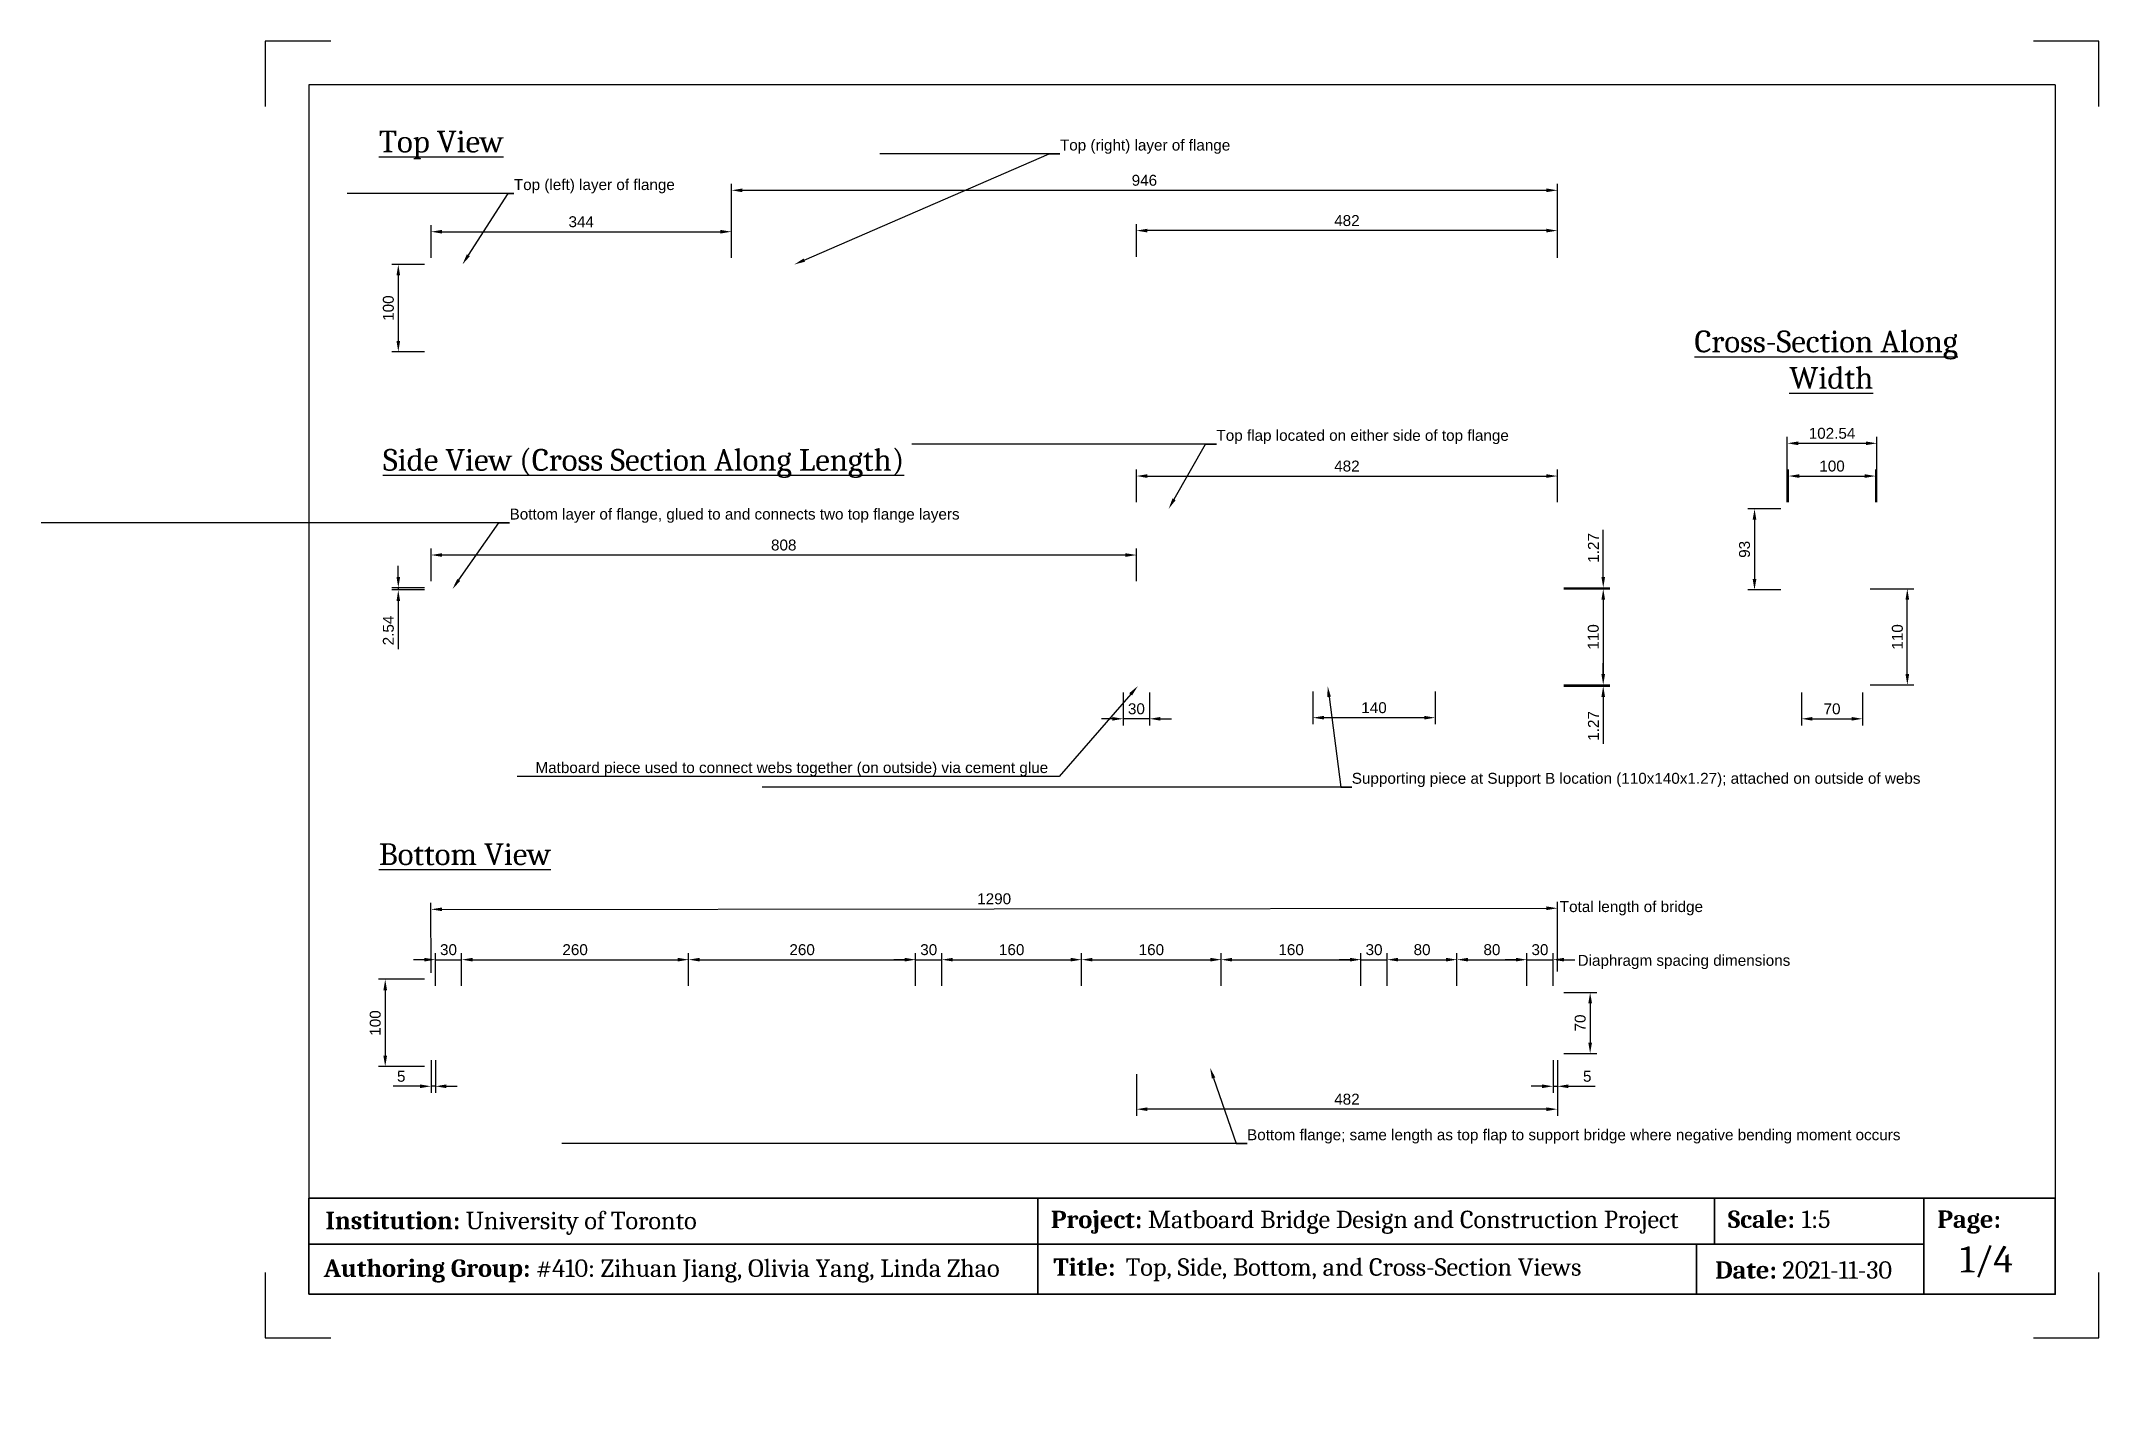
# Paper-space layout 'Sheet1' of a CAD drawing. Header units: millimetres. Extents: x -51 to 420, y -14 to 297.
import ezdxf
from ezdxf import colors
from ezdxf.entities.mleader import LeaderData, LeaderLine
from ezdxf.math import Vec2, Vec3

# ---------------------------------------------------------------- set-up
doc = ezdxf.new("R2010")
doc.units = ezdxf.units.MM
doc.header["$LTSCALE"] = 0.75
for name, color, linetype, lineweight in [('Annotations', 7, 'Continuous', 25), ('Border', 7, 'Continuous', 25), ('Dimensions', 7, 'Continuous', 25), ('TitleBlock', 7, 'Continuous', 35)]:
    doc.layers.add(name, color=color, linetype=linetype, lineweight=lineweight)
doc.styles.add('FusionTitle', font='arial.ttf')
doc.styles.get("Standard").update_dxf_attribs({"font": 'arial.ttf'})
doc.dimstyles.new('ISO-25', dxfattribs={"dimtxt": 2.5, "dimasz": 2.5, "dimexe": 1.5, "dimexo": 1.5, "dimgap": 1, "dimtad": 1, "dimzin": 12, "dimdsep": 46, "dimtxsty": 'Standard', "dimcen": 0, "dimclrd": 256, "dimclre": 256, "dimclrt": 256, "dimazin": 3, "dimtp": 0.1, "dimtm": 0.1, "dimtfac": 0.72, "dimtmove": 0, "dimatfit": 3, "dimfxl": 1, "dimtzin": 12, "dimarcsym": 0})

psp = doc.layouts.new('Sheet1')

# ---------------------------------------------------------------- texts
at = {"layer": 'Annotations', "attachment_point": 1}
for s, width, heights, insert, char_height in [('{\\fCambria|b0|i0|c0|p18;\\LTop View}', 59.133989, [0], (26.0124, 276.5071), 5), ('\\pi7.2498;{\\fCambria|b0|i0|c0|p18;\\LCross-Section Along \\P\\pi28.97862;Width}', 77.222262, [0], (320.1177, 230.725), 5), ('{\\fCambria|b0|i0|c0|p18;\\LSide View (Cross Section Along Length)}', 146.308123, [0], (26.9624, 203.5994), 5), ('{\\fCambria|b0|i0|c0|p18;\\LBottom View}', 59.133989, [0], (26.0124, 113.2925), 5), ('Total length of bridge', 57.570748, [3.235], (296.5277, 100.0368), 2.5), ('Diaphragm spacing dimensions', 57.570748, [3.235], (300.6071, 87.7248), 2.5), ('\\pt140;{\\fCambria|b0|i0|c0|p18;1:5}', 115.591341, [0], (351.93, 29.1779), 4), ('\\pt140;{\\fCambria|b0|i0|c0|p18;1:5}', 115.591341, [0], (351.93, 29.1779), 4), ('\\pt210;{\\fCambria|b0|i0|c0|p18;1/4}', 115.591341, [0], (388.1912, 20.9865), 6), ('\\pt140;{\\fCambria|b0|i0|c0|p18;Top, Side, Bottom, and Cross-Section Views}', 115.591341, [0], (197.0946, 18.2387), 4)]:
    psp.add_mtext_dynamic_manual_height_columns(s, width=width, gutter_width=12.5, heights=heights, dxfattribs=dict(at, insert=insert, char_height=char_height))

# ---------------------------------------------------------------- blocks, each defined once
blk = doc.blocks.new('ISO_A3_SHEET')
at = {"layer": 'Border'}
for p, q in [((410, 287), (9.983164, 287)), ((9.983164, 287), (9.983164, 10.075658)), ((410, 287), (410, 10)), ((9.983164, 10.075658), (410, 10))]:
    blk.add_line(p, q, dxfattribs=at)
at = {"layer": 'Defpoints'}
for p, q in [((15, 297), (0, 297)), ((0, 297), (0, 282)), ((420, 297), (405, 297)), ((420, 282), (420, 297)), ((0, 15), (0, 0)), ((420, 0), (420, 15)), ((0, 0), (15, 0)), ((405, 0), (420, 0))]:
    blk.add_line(p, q, dxfattribs=at)
blk = doc.blocks.new('*D25')
at = {"layer": 'Defpoints', "color": 0, "transparency": 16777216}
for p in [(295.97, 98.41), (37.98, 82.13), (295.98, 82.39)]:
    blk.add_point(p, dxfattribs=at)
at = {"layer": 'Dimensions', "lineweight": -2, "transparency": 16777216}
for p, q in [((37.98, 83.63), (37.97, 99.66)), ((295.98, 83.89), (295.97, 99.91)), ((40.47, 98.16), (293.47, 98.41))]:
    blk.add_line(p, q, dxfattribs=at)
at = {"layer": 'Dimensions', "transparency": 16777216}
for points in [[(40.47, 98.58), (40.47, 97.74), (37.97, 98.16)], [(293.47, 98.83), (293.47, 97.99), (295.97, 98.41)]]:
    blk.add_solid(points, dxfattribs=at)
at = {"layer": 'Dimensions', "transparency": 16777216, "insert": (166.97, 100.56), "char_height": 2.5, "attachment_point": 5, "rotation": 0.0564}
blk.add_mtext('1290', dxfattribs=at)
blk = doc.blocks.new('*D28')
at = {"layer": 'Defpoints', "color": 0, "transparency": 16777216}
for p in [(295.98, 171.55), (295.98, 149.55), (306.48, 149.55)]:
    blk.add_point(p, dxfattribs=at)
at = {"layer": 'Dimensions', "lineweight": -2, "transparency": 16777216}
for p, q in [((297.48, 171.55), (307.98, 171.55)), ((306.48, 169.05), (306.48, 152.05)), ((297.48, 149.55), (307.98, 149.55))]:
    blk.add_line(p, q, dxfattribs=at)
at = {"layer": 'Dimensions', "transparency": 16777216}
for points in [[(306.07, 169.05), (306.9, 169.05), (306.48, 171.55)], [(306.07, 152.05), (306.9, 152.05), (306.48, 149.55)]]:
    blk.add_solid(points, dxfattribs=at)
at = {"layer": 'Dimensions', "transparency": 16777216, "insert": (304.21, 160.55), "char_height": 2.5, "attachment_point": 5, "rotation": 90}
blk.add_mtext('110', dxfattribs=at)
blk = doc.blocks.new('*D29')
at = {"layer": 'Defpoints', "color": 0, "transparency": 16777216}
for p in [(366.14, 171.55), (376.13, 171.55), (366.14, 149.55)]:
    blk.add_point(p, dxfattribs=at)
at = {"layer": 'Dimensions', "lineweight": -2, "transparency": 16777216}
for p, q in [((367.64, 171.55), (377.63, 171.55)), ((376.13, 152.05), (376.13, 169.05)), ((367.64, 149.55), (377.63, 149.55))]:
    blk.add_line(p, q, dxfattribs=at)
at = {"layer": 'Dimensions', "transparency": 16777216}
for points in [[(375.71, 169.05), (376.55, 169.05), (376.13, 171.55)], [(375.71, 152.05), (376.55, 152.05), (376.13, 149.55)]]:
    blk.add_solid(points, dxfattribs=at)
at = {"layer": 'Dimensions', "transparency": 16777216, "insert": (373.86, 160.55), "char_height": 2.5, "attachment_point": 5, "rotation": 90}
blk.add_mtext('110', dxfattribs=at)
blk = doc.blocks.new('ISO_TITLEBLOCK 1')
at = {"layer": 'TitleBlock', "lineweight": 35}
for p, q in [((-233.003232, 22), (-233.003232, 0)), ((-78.057802, 21.984152), (-78.057802, 11.446715)), ((-30.095447, 22), (-30.095447, 0.023092)), ((-400.016836, 11.462563), (-30.095447, 11.462563)), ((-82.146331, 0), (-82.146331, 11.353068))]:
    blk.add_line(p, q, dxfattribs=at)
for points in [[(-400.016836, 0), (0, 0), (0, 22), (-400.016836, 22)], [(0, 0), (-390, 0), (-390, 0), (0, 0)], [(-390, 0), (-390, 0), (-390, 0), (-390, 0)]]:
    blk.add_lwpolyline(points, close=True, dxfattribs=at)
at = {"layer": 'TitleBlock', "lineweight": 35, "char_height": 4, "attachment_point": 1, "style": 'FusionTitle'}
for s, width, heights, insert in [('{\\fCambria|b1|i0|c0|p18;Institution:\\fCambria|b0|i0|c0|p18; University of Toronto}', 112.74861917, [6.264596], (-396.186585, 18.886361)), ('{\\fCambria|b1|i0|c0|p18;Project: \\fCambria|b0|i0|c0|p18;Matboard Bridge Design and Construction Project}', 171.33273116, [4.831455], (-230.026927, 19.141751)), ('\\pt4;{\\fCambria|b1|i0|c0|p18;Scale:}', 184.68978292, [6.264596], (-74.972867, 19.192645)), ('{\\fCambria|b1|i0|c0|p18;Page:}', 184.68978292, [6.264596], (-26.972867, 19.192645)), ('{\\fCambria|b1|i0|c0|p18;Authoring Group:\\fCambria|b0|i0|c0|p18; #410: Zihuan Jiang, Olivia Yang, Linda Zhao }', 184.68978292, [6.264596], (-396.578733, 7.989754)), ('{\\fCambria|b1|i0|c0|p18;Title:\\fCambria|b0|i0|c0|p18; }', 184.68978292, [6.264596], (-229.477461, 8.235423)), ('{\\fCambria|b1|i0|c0|p18;Date:\\fCambria|b0|i0|c0|p18; 2021-11-30}', 184.68978292, [6.264596], (-77.867463, 7.571475))]:
    blk.add_mtext_dynamic_manual_height_columns(s, width=width, gutter_width=17.5, heights=heights, dxfattribs=dict(at, insert=insert))
blk = doc.blocks.new('*D33')
at = {"layer": 'Defpoints', "color": 0, "transparency": 16777216}
for p in [(37.98, 82.13), (27.48, 62.13), (37.98, 62.13)]:
    blk.add_point(p, dxfattribs=at)
at = {"layer": 'Dimensions', "lineweight": -2, "transparency": 16777216}
for p, q in [((36.48, 82.13), (25.98, 82.13)), ((27.48, 79.63), (27.48, 64.63)), ((36.48, 62.13), (25.98, 62.13))]:
    blk.add_line(p, q, dxfattribs=at)
at = {"layer": 'Dimensions', "transparency": 16777216}
for points in [[(27.07, 79.63), (27.9, 79.63), (27.48, 82.13)], [(27.07, 64.63), (27.9, 64.63), (27.48, 62.13)]]:
    blk.add_solid(points, dxfattribs=at)
at = {"layer": 'Dimensions', "transparency": 16777216, "insert": (25.21, 72.13), "char_height": 2.5, "attachment_point": 5, "rotation": 90}
blk.add_mtext('100', dxfattribs=at)
blk = doc.blocks.new('*D46')
at = {"layer": 'Defpoints', "color": 0, "transparency": 16777216}
for p in [(250.98, 86.63), (218.98, 79.13), (250.98, 79.13)]:
    blk.add_point(p, dxfattribs=at)
at = {"layer": 'Dimensions', "lineweight": -2, "transparency": 16777216}
for p, q in [((218.98, 80.63), (218.98, 88.13)), ((221.48, 86.63), (248.48, 86.63)), ((250.98, 80.63), (250.98, 88.13))]:
    blk.add_line(p, q, dxfattribs=at)
at = {"layer": 'Dimensions', "transparency": 16777216}
for points in [[(221.48, 87.05), (221.48, 86.21), (218.98, 86.63)], [(248.48, 87.05), (248.48, 86.21), (250.98, 86.63)]]:
    blk.add_solid(points, dxfattribs=at)
at = {"layer": 'Dimensions', "transparency": 16777216, "insert": (234.98, 88.91), "char_height": 2.5, "attachment_point": 5}
blk.add_mtext('160', dxfattribs=at)
blk = doc.blocks.new('*D47')
at = {"layer": 'Defpoints', "color": 0, "transparency": 16777216}
for p in [(256.98, 86.63), (250.98, 79.13), (256.98, 79.13)]:
    blk.add_point(p, dxfattribs=at)
at = {"layer": 'Dimensions', "lineweight": -2, "transparency": 16777216}
for p, q in [((248.48, 86.63), (245.98, 86.63)), ((250.98, 80.63), (250.98, 88.13)), ((250.98, 86.63), (256.98, 86.63)), ((256.98, 80.63), (256.98, 88.13)), ((259.48, 86.63), (261.98, 86.63))]:
    blk.add_line(p, q, dxfattribs=at)
at = {"layer": 'Dimensions', "transparency": 16777216}
for points in [[(248.48, 87.05), (248.48, 86.22), (250.98, 86.63)], [(259.48, 87.05), (259.48, 86.22), (256.98, 86.63)]]:
    blk.add_solid(points, dxfattribs=at)
at = {"layer": 'Dimensions', "transparency": 16777216, "insert": (253.98, 88.91), "char_height": 2.5, "attachment_point": 5}
blk.add_mtext('30', dxfattribs=at)
blk = doc.blocks.new('*D49')
at = {"layer": 'Defpoints', "color": 0, "transparency": 16777216}
for p in [(272.98, 86.63), (256.98, 79.13), (272.98, 79.13)]:
    blk.add_point(p, dxfattribs=at)
at = {"layer": 'Dimensions', "lineweight": -2, "transparency": 16777216}
for p, q in [((256.98, 80.63), (256.98, 88.13)), ((259.48, 86.63), (270.48, 86.63)), ((272.98, 80.63), (272.98, 88.13))]:
    blk.add_line(p, q, dxfattribs=at)
at = {"layer": 'Dimensions', "transparency": 16777216}
for points in [[(259.48, 87.05), (259.48, 86.22), (256.98, 86.63)], [(270.48, 87.05), (270.48, 86.22), (272.98, 86.63)]]:
    blk.add_solid(points, dxfattribs=at)
at = {"layer": 'Dimensions', "transparency": 16777216, "insert": (264.98, 88.91), "char_height": 2.5, "attachment_point": 5}
blk.add_mtext('80', dxfattribs=at)
blk = doc.blocks.new('*D50')
at = {"layer": 'Defpoints', "color": 0, "transparency": 16777216}
for p in [(288.98, 86.63), (272.98, 79.13), (288.98, 79.13)]:
    blk.add_point(p, dxfattribs=at)
at = {"layer": 'Dimensions', "lineweight": -2, "transparency": 16777216}
for p, q in [((272.98, 80.63), (272.98, 88.13)), ((275.48, 86.63), (286.48, 86.63)), ((288.98, 80.63), (288.98, 88.13))]:
    blk.add_line(p, q, dxfattribs=at)
at = {"layer": 'Dimensions', "transparency": 16777216}
for points in [[(275.48, 87.05), (275.48, 86.22), (272.98, 86.63)], [(286.48, 87.05), (286.48, 86.22), (288.98, 86.63)]]:
    blk.add_solid(points, dxfattribs=at)
at = {"layer": 'Dimensions', "transparency": 16777216, "insert": (280.98, 88.91), "char_height": 2.5, "attachment_point": 5}
blk.add_mtext('80', dxfattribs=at)
blk = doc.blocks.new('*D51')
at = {"layer": 'Defpoints', "color": 0, "transparency": 16777216}
for p in [(294.98, 86.63), (288.98, 79.13), (294.98, 79.13)]:
    blk.add_point(p, dxfattribs=at)
at = {"layer": 'Dimensions', "lineweight": -2, "transparency": 16777216}
for p, q in [((286.48, 86.63), (283.98, 86.63)), ((288.98, 80.63), (288.98, 88.13)), ((288.98, 86.63), (294.98, 86.63)), ((294.98, 80.63), (294.98, 88.13)), ((297.48, 86.63), (299.98, 86.63))]:
    blk.add_line(p, q, dxfattribs=at)
at = {"layer": 'Dimensions', "transparency": 16777216}
for points in [[(286.48, 87.05), (286.48, 86.22), (288.98, 86.63)], [(297.48, 87.05), (297.48, 86.22), (294.98, 86.63)]]:
    blk.add_solid(points, dxfattribs=at)
at = {"layer": 'Dimensions', "transparency": 16777216, "insert": (291.98, 88.91), "char_height": 2.5, "attachment_point": 5}
blk.add_mtext('30', dxfattribs=at)
blk = doc.blocks.new('*D54')
at = {"layer": 'Defpoints', "color": 0, "transparency": 16777216}
for p in [(294.98, 65.13), (295.98, 65.13), (295.98, 57.63)]:
    blk.add_point(p, dxfattribs=at)
at = {"layer": 'Dimensions', "lineweight": -2, "transparency": 16777216}
for p, q in [((294.98, 63.63), (294.98, 56.13)), ((295.98, 63.63), (295.98, 56.13)), ((292.48, 57.63), (289.98, 57.63)), ((294.98, 57.63), (295.98, 57.63)), ((298.48, 57.63), (304.64, 57.63))]:
    blk.add_line(p, q, dxfattribs=at)
at = {"layer": 'Dimensions', "transparency": 16777216}
for points in [[(292.48, 58.05), (292.48, 57.22), (294.98, 57.63)], [(298.48, 58.05), (298.48, 57.22), (295.98, 57.63)]]:
    blk.add_solid(points, dxfattribs=at)
at = {"layer": 'Dimensions', "transparency": 16777216, "insert": (302.81, 59.91), "char_height": 2.5, "attachment_point": 5}
blk.add_mtext('5', dxfattribs=at)
blk = doc.blocks.new('*D57')
at = {"layer": 'Defpoints', "color": 0, "transparency": 16777216}
for p in [(37.98, 65.13), (38.98, 65.13), (37.98, 57.63)]:
    blk.add_point(p, dxfattribs=at)
at = {"layer": 'Dimensions', "lineweight": -2, "transparency": 16777216}
for p, q in [((37.98, 63.63), (37.98, 56.13)), ((38.98, 63.63), (38.98, 56.13)), ((35.48, 57.63), (29.33, 57.63)), ((38.98, 57.63), (37.98, 57.63)), ((41.48, 57.63), (43.98, 57.63))]:
    blk.add_line(p, q, dxfattribs=at)
at = {"layer": 'Dimensions', "transparency": 16777216}
for points in [[(35.48, 58.05), (35.48, 57.22), (37.98, 57.63)], [(41.48, 58.05), (41.48, 57.22), (38.98, 57.63)]]:
    blk.add_solid(points, dxfattribs=at)
at = {"layer": 'Dimensions', "transparency": 16777216, "insert": (31.15, 59.91), "char_height": 2.5, "attachment_point": 5}
blk.add_mtext('5', dxfattribs=at)
blk = doc.blocks.new('*D58')
at = {"layer": 'Defpoints', "color": 0, "transparency": 16777216}
for p in [(44.98, 86.63), (38.98, 79.13), (44.98, 79.13)]:
    blk.add_point(p, dxfattribs=at)
at = {"layer": 'Dimensions', "lineweight": -2, "transparency": 16777216}
for p, q in [((36.48, 86.63), (33.98, 86.63)), ((38.98, 80.63), (38.98, 88.13)), ((38.98, 86.63), (44.98, 86.63)), ((44.98, 80.63), (44.98, 88.13)), ((47.48, 86.63), (49.98, 86.63))]:
    blk.add_line(p, q, dxfattribs=at)
at = {"layer": 'Dimensions', "transparency": 16777216}
for points in [[(36.48, 87.05), (36.48, 86.22), (38.98, 86.63)], [(47.48, 87.05), (47.48, 86.22), (44.98, 86.63)]]:
    blk.add_solid(points, dxfattribs=at)
at = {"layer": 'Dimensions', "transparency": 16777216, "insert": (41.98, 88.91), "char_height": 2.5, "attachment_point": 5}
blk.add_mtext('30', dxfattribs=at)
blk = doc.blocks.new('*D59')
at = {"layer": 'Defpoints', "color": 0, "transparency": 16777216}
for p in [(96.98, 86.63), (44.98, 79.13), (96.98, 79.13)]:
    blk.add_point(p, dxfattribs=at)
at = {"layer": 'Dimensions', "lineweight": -2, "transparency": 16777216}
for p, q in [((44.98, 80.63), (44.98, 88.13)), ((47.48, 86.63), (94.48, 86.63)), ((96.98, 80.63), (96.98, 88.13))]:
    blk.add_line(p, q, dxfattribs=at)
at = {"layer": 'Dimensions', "transparency": 16777216}
for points in [[(47.48, 87.05), (47.48, 86.22), (44.98, 86.63)], [(94.48, 87.05), (94.48, 86.22), (96.98, 86.63)]]:
    blk.add_solid(points, dxfattribs=at)
at = {"layer": 'Dimensions', "transparency": 16777216, "insert": (70.98, 88.91), "char_height": 2.5, "attachment_point": 5}
blk.add_mtext('260', dxfattribs=at)
blk = doc.blocks.new('*D60')
at = {"layer": 'Defpoints', "color": 0, "transparency": 16777216}
for p in [(148.98, 86.63), (96.98, 79.13), (148.98, 79.13)]:
    blk.add_point(p, dxfattribs=at)
at = {"layer": 'Dimensions', "lineweight": -2, "transparency": 16777216}
for p, q in [((96.98, 80.63), (96.98, 88.13)), ((99.48, 86.63), (146.48, 86.63)), ((148.98, 80.63), (148.98, 88.13))]:
    blk.add_line(p, q, dxfattribs=at)
at = {"layer": 'Dimensions', "transparency": 16777216}
for points in [[(99.48, 87.05), (99.48, 86.22), (96.98, 86.63)], [(146.48, 87.05), (146.48, 86.22), (148.98, 86.63)]]:
    blk.add_solid(points, dxfattribs=at)
at = {"layer": 'Dimensions', "transparency": 16777216, "insert": (122.98, 88.91), "char_height": 2.5, "attachment_point": 5}
blk.add_mtext('260', dxfattribs=at)
blk = doc.blocks.new('*D61')
at = {"layer": 'Defpoints', "color": 0, "transparency": 16777216}
for p in [(154.98, 86.63), (148.98, 79.13), (154.98, 79.13)]:
    blk.add_point(p, dxfattribs=at)
at = {"layer": 'Dimensions', "lineweight": -2, "transparency": 16777216}
for p, q in [((146.48, 86.63), (143.98, 86.63)), ((148.98, 80.63), (148.98, 88.13)), ((148.98, 86.63), (154.98, 86.63)), ((154.98, 80.63), (154.98, 88.13)), ((157.48, 86.63), (159.98, 86.63))]:
    blk.add_line(p, q, dxfattribs=at)
at = {"layer": 'Dimensions', "transparency": 16777216}
for points in [[(146.48, 87.05), (146.48, 86.22), (148.98, 86.63)], [(157.48, 87.05), (157.48, 86.22), (154.98, 86.63)]]:
    blk.add_solid(points, dxfattribs=at)
at = {"layer": 'Dimensions', "transparency": 16777216, "insert": (151.98, 88.91), "char_height": 2.5, "attachment_point": 5}
blk.add_mtext('30', dxfattribs=at)
blk = doc.blocks.new('*D62')
at = {"layer": 'Defpoints', "color": 0, "transparency": 16777216}
for p in [(186.98, 86.63), (154.98, 79.13), (186.98, 79.13)]:
    blk.add_point(p, dxfattribs=at)
at = {"layer": 'Dimensions', "lineweight": -2, "transparency": 16777216}
for p, q in [((154.98, 80.63), (154.98, 88.13)), ((157.48, 86.63), (184.48, 86.63)), ((186.98, 80.63), (186.98, 88.13))]:
    blk.add_line(p, q, dxfattribs=at)
at = {"layer": 'Dimensions', "transparency": 16777216}
for points in [[(157.48, 87.05), (157.48, 86.22), (154.98, 86.63)], [(184.48, 87.05), (184.48, 86.22), (186.98, 86.63)]]:
    blk.add_solid(points, dxfattribs=at)
at = {"layer": 'Dimensions', "transparency": 16777216, "insert": (170.98, 88.91), "char_height": 2.5, "attachment_point": 5}
blk.add_mtext('160', dxfattribs=at)
blk = doc.blocks.new('*D63')
at = {"layer": 'Defpoints', "color": 0, "transparency": 16777216}
for p in [(218.98, 86.63), (186.98, 79.13), (218.98, 79.13)]:
    blk.add_point(p, dxfattribs=at)
at = {"layer": 'Dimensions', "lineweight": -2, "transparency": 16777216}
for p, q in [((186.98, 80.63), (186.98, 88.13)), ((189.48, 86.63), (216.48, 86.63)), ((218.98, 80.63), (218.98, 88.13))]:
    blk.add_line(p, q, dxfattribs=at)
at = {"layer": 'Dimensions', "transparency": 16777216}
for points in [[(189.48, 87.05), (189.48, 86.22), (186.98, 86.63)], [(216.48, 87.05), (216.48, 86.22), (218.98, 86.63)]]:
    blk.add_solid(points, dxfattribs=at)
at = {"layer": 'Dimensions', "transparency": 16777216, "insert": (202.98, 88.91), "char_height": 2.5, "attachment_point": 5}
blk.add_mtext('160', dxfattribs=at)
blk = doc.blocks.new('*D65')
at = {"layer": 'Defpoints', "color": 0, "transparency": 16777216}
for p in [(351.89, 149.3), (365.89, 149.3), (365.89, 141.8)]:
    blk.add_point(p, dxfattribs=at)
at = {"layer": 'Dimensions', "lineweight": -2, "transparency": 16777216}
for p, q in [((351.89, 147.8), (351.89, 140.3)), ((365.89, 147.8), (365.89, 140.3)), ((354.39, 141.8), (363.39, 141.8))]:
    blk.add_line(p, q, dxfattribs=at)
at = {"layer": 'Dimensions', "transparency": 16777216}
for points in [[(354.39, 142.21), (354.39, 141.38), (351.89, 141.8)], [(363.39, 142.21), (363.39, 141.38), (365.89, 141.8)]]:
    blk.add_solid(points, dxfattribs=at)
at = {"layer": 'Dimensions', "transparency": 16777216, "insert": (358.89, 144.07), "char_height": 2.5, "attachment_point": 5}
blk.add_mtext('70', dxfattribs=at)
blk = doc.blocks.new('*D68')
at = {"layer": 'Defpoints', "color": 0, "transparency": 16777216}
for p in [(348.63, 189.9), (341.13, 171.3), (348.63, 171.3)]:
    blk.add_point(p, dxfattribs=at)
at = {"layer": 'Dimensions', "lineweight": -2, "transparency": 16777216}
for p, q in [((347.13, 189.9), (339.63, 189.9)), ((341.13, 187.4), (341.13, 173.8)), ((347.13, 171.3), (339.63, 171.3))]:
    blk.add_line(p, q, dxfattribs=at)
at = {"layer": 'Dimensions', "transparency": 16777216}
for points in [[(340.71, 187.4), (341.55, 187.4), (341.13, 189.9)], [(340.71, 173.8), (341.55, 173.8), (341.13, 171.3)]]:
    blk.add_solid(points, dxfattribs=at)
at = {"layer": 'Dimensions', "transparency": 16777216, "insert": (338.85, 180.6), "char_height": 2.5, "attachment_point": 5, "rotation": 90}
blk.add_mtext('93', dxfattribs=at)
blk = doc.blocks.new('*D69')
at = {"layer": 'Defpoints', "color": 0, "transparency": 16777216}
for p in [(30.48, 171.3), (37.98, 171.81), (37.98, 171.3)]:
    blk.add_point(p, dxfattribs=at)
at = {"layer": 'Dimensions', "lineweight": -2, "transparency": 16777216}
for p, q in [((30.48, 174.31), (30.48, 176.81)), ((36.48, 171.81), (28.98, 171.81)), ((36.48, 171.3), (28.98, 171.3)), ((30.48, 171.81), (30.48, 171.3)), ((30.48, 168.8), (30.48, 157.77))]:
    blk.add_line(p, q, dxfattribs=at)
at = {"layer": 'Dimensions', "transparency": 16777216}
for points in [[(30.07, 174.31), (30.9, 174.31), (30.48, 171.81)], [(30.07, 168.8), (30.9, 168.8), (30.48, 171.3)]]:
    blk.add_solid(points, dxfattribs=at)
at = {"layer": 'Dimensions', "transparency": 16777216, "insert": (28.21, 162.03), "char_height": 2.5, "attachment_point": 5, "rotation": 90}
blk.add_mtext('2.54', dxfattribs=at)
blk = doc.blocks.new('*D73')
at = {"layer": 'Defpoints', "color": 0, "transparency": 16777216}
for p in [(295.98, 79.13), (295.98, 65.13), (303.48, 65.13)]:
    blk.add_point(p, dxfattribs=at)
at = {"layer": 'Dimensions', "lineweight": -2, "transparency": 16777216}
for p, q in [((297.48, 79.13), (304.98, 79.13)), ((303.48, 76.63), (303.48, 67.63)), ((297.48, 65.13), (304.98, 65.13))]:
    blk.add_line(p, q, dxfattribs=at)
at = {"layer": 'Dimensions', "transparency": 16777216}
for points in [[(303.07, 76.63), (303.9, 76.63), (303.48, 79.13)], [(303.07, 67.63), (303.9, 67.63), (303.48, 65.13)]]:
    blk.add_solid(points, dxfattribs=at)
at = {"layer": 'Dimensions', "transparency": 16777216, "insert": (301.21, 72.13), "char_height": 2.5, "attachment_point": 5, "rotation": 90}
blk.add_mtext('70', dxfattribs=at)
blk = doc.blocks.new('*D74')
at = {"layer": 'Defpoints', "color": 0, "transparency": 16777216}
for p in [(37.98, 245.86), (30.48, 225.86), (37.98, 225.86)]:
    blk.add_point(p, dxfattribs=at)
at = {"layer": 'Dimensions', "lineweight": -2, "transparency": 16777216}
for p, q in [((36.48, 245.86), (28.98, 245.86)), ((30.48, 243.36), (30.48, 228.36)), ((36.48, 225.86), (28.98, 225.86))]:
    blk.add_line(p, q, dxfattribs=at)
at = {"layer": 'Dimensions', "transparency": 16777216}
for points in [[(30.07, 243.36), (30.9, 243.36), (30.48, 245.86)], [(30.07, 228.36), (30.9, 228.36), (30.48, 225.86)]]:
    blk.add_solid(points, dxfattribs=at)
at = {"layer": 'Dimensions', "transparency": 16777216, "insert": (28.21, 235.86), "char_height": 2.5, "attachment_point": 5, "rotation": 90}
blk.add_mtext('100', dxfattribs=at)
blk = doc.blocks.new('*D75')
at = {"layer": 'Defpoints', "color": 0, "transparency": 16777216}
for p in [(295.98, 197.4), (199.55, 189.9), (295.98, 189.9)]:
    blk.add_point(p, dxfattribs=at)
at = {"layer": 'Dimensions', "lineweight": -2, "transparency": 16777216}
for p, q in [((199.55, 191.4), (199.55, 198.9)), ((295.98, 191.4), (295.98, 198.9)), ((202.05, 197.4), (293.48, 197.4))]:
    blk.add_line(p, q, dxfattribs=at)
at = {"layer": 'Dimensions', "transparency": 16777216}
for points in [[(202.05, 197.81), (202.05, 196.98), (199.55, 197.4)], [(293.48, 197.81), (293.48, 196.98), (295.98, 197.4)]]:
    blk.add_solid(points, dxfattribs=at)
at = {"layer": 'Dimensions', "transparency": 16777216, "insert": (247.77, 199.67), "char_height": 2.5, "attachment_point": 5}
blk.add_mtext('482', dxfattribs=at)
blk = doc.blocks.new('*D76')
at = {"layer": 'Defpoints', "color": 0, "transparency": 16777216}
for p in [(199.55, 253.61), (199.55, 246.11), (295.98, 246.11)]:
    blk.add_point(p, dxfattribs=at)
at = {"layer": 'Dimensions', "lineweight": -2, "transparency": 16777216}
for p, q in [((199.55, 247.61), (199.55, 255.11)), ((295.98, 247.61), (295.98, 255.11)), ((293.48, 253.61), (202.05, 253.61))]:
    blk.add_line(p, q, dxfattribs=at)
at = {"layer": 'Dimensions', "transparency": 16777216}
for points in [[(202.05, 254.03), (202.05, 253.19), (199.55, 253.61)], [(293.48, 254.03), (293.48, 253.19), (295.98, 253.61)]]:
    blk.add_solid(points, dxfattribs=at)
at = {"layer": 'Dimensions', "transparency": 16777216, "insert": (247.77, 255.89), "char_height": 2.5, "attachment_point": 5}
blk.add_mtext('482', dxfattribs=at)
blk = doc.blocks.new('*D77')
at = {"layer": 'Defpoints', "color": 0, "transparency": 16777216}
for p in [(106.78, 253.36), (37.98, 245.86), (106.78, 245.86)]:
    blk.add_point(p, dxfattribs=at)
at = {"layer": 'Dimensions', "lineweight": -2, "transparency": 16777216}
for p, q in [((37.98, 247.36), (37.98, 254.86)), ((106.78, 247.36), (106.78, 254.86)), ((40.48, 253.36), (104.28, 253.36))]:
    blk.add_line(p, q, dxfattribs=at)
at = {"layer": 'Dimensions', "transparency": 16777216}
for points in [[(40.48, 253.77), (40.48, 252.94), (37.98, 253.36)], [(104.28, 253.77), (104.28, 252.94), (106.78, 253.36)]]:
    blk.add_solid(points, dxfattribs=at)
at = {"layer": 'Dimensions', "transparency": 16777216, "insert": (72.38, 255.63), "char_height": 2.5, "attachment_point": 5}
blk.add_mtext('344', dxfattribs=at)
blk = doc.blocks.new('*D78')
at = {"layer": 'Defpoints', "color": 0, "transparency": 16777216}
for p in [(37.98, 179.31), (37.98, 171.81), (199.55, 171.81)]:
    blk.add_point(p, dxfattribs=at)
at = {"layer": 'Dimensions', "lineweight": -2, "transparency": 16777216}
for p, q in [((37.98, 173.31), (37.98, 180.81)), ((197.05, 179.31), (40.48, 179.31)), ((199.55, 173.31), (199.55, 180.81))]:
    blk.add_line(p, q, dxfattribs=at)
at = {"layer": 'Dimensions', "transparency": 16777216}
for points in [[(40.48, 179.72), (40.48, 178.89), (37.98, 179.31)], [(197.05, 179.72), (197.05, 178.89), (199.55, 179.31)]]:
    blk.add_solid(points, dxfattribs=at)
at = {"layer": 'Dimensions', "transparency": 16777216, "insert": (118.77, 181.58), "char_height": 2.5, "attachment_point": 5}
blk.add_mtext('808', dxfattribs=at)
blk = doc.blocks.new('*D91')
at = {"layer": 'Defpoints', "color": 0, "transparency": 16777216}
for p in [(295.98, 149.55), (295.98, 149.3), (306.48, 149.3)]:
    blk.add_point(p, dxfattribs=at)
at = {"layer": 'Dimensions', "lineweight": -2, "transparency": 16777216}
for p, q in [((306.48, 152.05), (306.48, 154.55)), ((297.48, 149.55), (307.98, 149.55)), ((297.48, 149.3), (307.98, 149.3)), ((306.48, 149.55), (306.48, 149.3)), ((306.48, 146.8), (306.48, 136.04))]:
    blk.add_line(p, q, dxfattribs=at)
at = {"layer": 'Dimensions', "transparency": 16777216}
for points in [[(306.06, 152.05), (306.9, 152.05), (306.48, 149.55)], [(306.06, 146.8), (306.9, 146.8), (306.48, 149.3)]]:
    blk.add_solid(points, dxfattribs=at)
at = {"layer": 'Dimensions', "transparency": 16777216, "insert": (304.23, 140.17), "char_height": 2.5, "attachment_point": 5, "rotation": 90}
blk.add_mtext('1.27', dxfattribs=at)
blk = doc.blocks.new('*D92')
at = {"layer": 'Defpoints', "color": 0, "transparency": 16777216}
for p in [(295.98, 171.81), (295.98, 171.55), (306.48, 171.81)]:
    blk.add_point(p, dxfattribs=at)
at = {"layer": 'Dimensions', "lineweight": -2, "transparency": 16777216}
for p, q in [((306.48, 174.31), (306.48, 185.06)), ((297.48, 171.81), (307.98, 171.81)), ((297.48, 171.55), (307.98, 171.55)), ((306.48, 171.55), (306.48, 171.81)), ((306.48, 169.05), (306.48, 166.55))]:
    blk.add_line(p, q, dxfattribs=at)
at = {"layer": 'Dimensions', "transparency": 16777216}
for points in [[(306.06, 174.31), (306.9, 174.31), (306.48, 171.81)], [(306.06, 169.05), (306.9, 169.05), (306.48, 171.55)]]:
    blk.add_solid(points, dxfattribs=at)
at = {"layer": 'Dimensions', "transparency": 16777216, "insert": (304.23, 180.94), "char_height": 2.5, "attachment_point": 5, "rotation": 90}
blk.add_mtext('1.27', dxfattribs=at)
blk = doc.blocks.new('*D93')
at = {"layer": 'Defpoints', "color": 0, "transparency": 16777216}
for p in [(368.89, 197.4), (348.89, 189.9), (368.89, 189.9)]:
    blk.add_point(p, dxfattribs=at)
at = {"layer": 'Dimensions', "lineweight": -2, "transparency": 16777216}
for p, q in [((348.89, 191.4), (348.89, 198.9)), ((368.89, 191.4), (368.89, 198.9)), ((351.39, 197.4), (366.39, 197.4))]:
    blk.add_line(p, q, dxfattribs=at)
at = {"layer": 'Dimensions', "transparency": 16777216}
for points in [[(351.39, 197.81), (351.39, 196.98), (348.89, 197.4)], [(366.39, 197.81), (366.39, 196.98), (368.89, 197.4)]]:
    blk.add_solid(points, dxfattribs=at)
at = {"layer": 'Dimensions', "transparency": 16777216, "insert": (358.89, 199.67), "char_height": 2.5, "attachment_point": 5}
blk.add_mtext('100', dxfattribs=at)
blk = doc.blocks.new('*D94')
at = {"layer": 'Defpoints', "color": 0, "transparency": 16777216}
for p in [(369.14, 204.9), (348.63, 189.9), (369.14, 189.9)]:
    blk.add_point(p, dxfattribs=at)
at = {"layer": 'Dimensions', "lineweight": -2, "transparency": 16777216}
for p, q in [((348.63, 191.4), (348.63, 206.4)), ((351.13, 204.9), (366.64, 204.9)), ((369.14, 191.4), (369.14, 206.4))]:
    blk.add_line(p, q, dxfattribs=at)
at = {"layer": 'Dimensions', "transparency": 16777216}
for points in [[(351.13, 205.31), (351.13, 204.48), (348.63, 204.9)], [(366.64, 205.31), (366.64, 204.48), (369.14, 204.9)]]:
    blk.add_solid(points, dxfattribs=at)
at = {"layer": 'Dimensions', "transparency": 16777216, "insert": (358.89, 207.17), "char_height": 2.5, "attachment_point": 5}
blk.add_mtext('102.54', dxfattribs=at)
blk = doc.blocks.new('*D142')
at = {"layer": 'Defpoints', "color": 0, "transparency": 16777216}
for p in [(295.98, 262.84), (106.78, 245.86), (295.98, 245.86)]:
    blk.add_point(p, dxfattribs=at)
at = {"layer": 'Dimensions', "lineweight": -2, "transparency": 16777216}
for p, q in [((106.78, 247.36), (106.78, 264.34)), ((295.98, 247.36), (295.98, 264.34)), ((109.28, 262.84), (293.48, 262.84))]:
    blk.add_line(p, q, dxfattribs=at)
at = {"layer": 'Dimensions', "transparency": 16777216}
for points in [[(109.28, 263.26), (109.28, 262.42), (106.78, 262.84)], [(293.48, 263.26), (293.48, 262.42), (295.98, 262.84)]]:
    blk.add_solid(points, dxfattribs=at)
at = {"layer": 'Dimensions', "transparency": 16777216, "insert": (201.38, 265.12), "char_height": 2.5, "attachment_point": 5}
blk.add_mtext('946', dxfattribs=at)
blk = doc.blocks.new('*D146')
at = {"layer": 'Defpoints', "color": 0, "transparency": 16777216}
for p in [(199.55, 61.88), (295.98, 61.88), (199.55, 52.39)]:
    blk.add_point(p, dxfattribs=at)
at = {"layer": 'Dimensions', "lineweight": -2, "transparency": 16777216}
for p, q in [((199.55, 60.38), (199.55, 50.89)), ((295.98, 60.38), (295.98, 50.89)), ((293.48, 52.39), (202.05, 52.39))]:
    blk.add_line(p, q, dxfattribs=at)
at = {"layer": 'Dimensions', "transparency": 16777216}
for points in [[(202.05, 52.8), (202.05, 51.97), (199.55, 52.39)], [(293.48, 52.8), (293.48, 51.97), (295.98, 52.39)]]:
    blk.add_solid(points, dxfattribs=at)
at = {"layer": 'Dimensions', "transparency": 16777216, "insert": (247.77, 54.66), "char_height": 2.5, "attachment_point": 5}
blk.add_mtext('482', dxfattribs=at)
blk = doc.blocks.new('*D165')
at = {"layer": 'Defpoints', "color": 0, "transparency": 16777216}
for p in [(196.55, 149.3), (202.55, 149.3), (196.55, 141.8)]:
    blk.add_point(p, dxfattribs=at)
at = {"layer": 'Dimensions', "lineweight": -2, "transparency": 16777216}
for p, q in [((196.55, 147.8), (196.55, 140.3)), ((202.55, 147.8), (202.55, 140.3)), ((194.05, 141.8), (191.55, 141.8)), ((202.55, 141.8), (196.55, 141.8)), ((205.05, 141.8), (207.55, 141.8))]:
    blk.add_line(p, q, dxfattribs=at)
at = {"layer": 'Dimensions', "transparency": 16777216}
for points in [[(194.05, 142.21), (194.05, 141.38), (196.55, 141.8)], [(205.05, 142.21), (205.05, 141.38), (202.55, 141.8)]]:
    blk.add_solid(points, dxfattribs=at)
at = {"layer": 'Dimensions', "transparency": 16777216, "insert": (199.55, 144.08), "char_height": 2.5, "attachment_point": 5}
blk.add_mtext('30', dxfattribs=at)
blk = doc.blocks.new('*D166')
at = {"layer": 'Defpoints', "color": 0, "transparency": 16777216}
for p in [(239.98, 149.55), (267.98, 149.55), (239.98, 142.05)]:
    blk.add_point(p, dxfattribs=at)
at = {"layer": 'Dimensions', "lineweight": -2, "transparency": 16777216}
for p, q in [((239.98, 148.05), (239.98, 140.55)), ((267.98, 148.05), (267.98, 140.55)), ((265.48, 142.05), (242.48, 142.05))]:
    blk.add_line(p, q, dxfattribs=at)
at = {"layer": 'Dimensions', "transparency": 16777216}
for points in [[(242.48, 142.47), (242.48, 141.64), (239.98, 142.05)], [(265.48, 142.47), (265.48, 141.64), (267.98, 142.05)]]:
    blk.add_solid(points, dxfattribs=at)
at = {"layer": 'Dimensions', "transparency": 16777216, "insert": (253.98, 144.33), "char_height": 2.5, "attachment_point": 5}
blk.add_mtext('140', dxfattribs=at)

# ---------------------------------------------------------------- dimensions: what is measured, and where the dimension line sits
at = {"layer": 'Dimensions'}
dim = psp.add_linear_dim(base=(295.9831, 262.84), p1=(106.7831, 245.855), p2=(295.9831, 245.855), angle=180, dimstyle='ISO-25', override={"dimlfac": -5, "dimclrd": 256, "dimclre": 256}, dxfattribs=at)
dim.commit()
dim.dimension.update_dxf_attribs({"geometry": '*D142', "text_midpoint": (201.3831, 265.1164)})
for p1, p2, distance, override, picture, middle in [((37.9831, 245.855), (106.7831, 245.855), 7.5, {"dimlfac": -5, "dimclrd": 256, "dimclre": 256}, '*D77', (72.3831, 255.6323)), ((295.9831, 246.109), (199.5507, 246.109), -7.5, {"dimdec": 0, "dimlfac": -5, "dimclrd": 256, "dimclre": 256, "dimtdec": 0}, '*D76', (247.7669, 255.8855)), ((37.9831, 245.855), (37.9831, 225.855), -7.5, {"dimlfac": -5, "dimclrd": 256, "dimclre": 256}, '*D74', (28.2067, 235.855)), ((348.6315, 189.8978), (369.1395, 189.8978), 15, {"dimlfac": -5, "dimclrd": 256, "dimclre": 256}, '*D94', (358.8855, 207.1742)), ((199.5507, 189.8978), (295.9831, 189.8978), 7.5, {"dimdec": 0, "dimlfac": -5, "dimzin": 8, "dimclrd": 256, "dimclre": 256, "dimtdec": 0, "dimtzin": 8}, '*D75', (247.7669, 199.6742)), ((348.8855, 189.8978), (368.8855, 189.8978), 7.5, {"dimlfac": -5, "dimclrd": 256, "dimclre": 256}, '*D93', (358.8855, 199.6742)), ((348.6315, 189.8978), (348.6315, 171.2978), -7.5, {"dimlfac": -5, "dimclrd": 256, "dimclre": 256}, '*D68', (338.8542, 180.5978)), ((295.9831, 171.5518), (295.9831, 171.8058), -10.4974, {"dimlfac": -5, "dimclrd": 256, "dimclre": 256}, '*D92', (304.2254, 180.9351)), ((37.9831, 171.8058), (37.9831, 171.2978), -7.5, {"dimlfac": -5, "dimclrd": 256, "dimclre": 256}, '*D69', (28.2067, 162.0347)), ((295.9831, 171.5518), (295.9831, 149.5518), 10.5, {"dimlfac": -5, "dimclrd": 256, "dimclre": 256}, '*D28', (304.2067, 160.5518)), ((366.1395, 149.5518), (366.1395, 171.5518), -9.992, {"dimlfac": -5, "dimclrd": 256, "dimclre": 256}, '*D29', (373.8551, 160.5518)), ((295.9831, 149.5518), (295.9831, 149.2978), 10.4979, {"dimlfac": -5, "dimclrd": 256, "dimclre": 256}, '*D91', (304.2259, 140.1685)), ((351.8855, 149.2978), (365.8855, 149.2978), -7.5, {"dimlfac": -5, "dimclrd": 256, "dimclre": 256}, '*D65', (358.8855, 144.0742)), ((37.9831, 82.1339), (295.9831, 82.3879), 16.0235, {"dimlfac": -5, "dimclrd": 256, "dimclre": 256}, '*D25', (166.9651, 100.5608)), ((38.9831, 79.1339), (44.9831, 79.1339), 7.5, {"dimlfac": -5, "dimclrd": 256, "dimclre": 256}, '*D58', (41.9831, 88.9112)), ((44.9831, 79.1339), (96.9831, 79.1339), 7.5, {"dimlfac": -5, "dimclrd": 256, "dimclre": 256}, '*D59', (70.9831, 88.9103)), ((96.9831, 79.1339), (148.9831, 79.1339), 7.5, {"dimlfac": -5, "dimclrd": 256, "dimclre": 256}, '*D60', (122.9831, 88.9103)), ((148.9831, 79.1339), (154.9831, 79.1339), 7.5, {"dimlfac": -5, "dimclrd": 256, "dimclre": 256}, '*D61', (151.9831, 88.9112)), ((154.9831, 79.1339), (186.9831, 79.1339), 7.5, {"dimlfac": -5, "dimclrd": 256, "dimclre": 256}, '*D62', (170.9831, 88.9103)), ((186.9831, 79.1339), (218.9831, 79.1339), 7.5, {"dimlfac": -5, "dimclrd": 256, "dimclre": 256}, '*D63', (202.9831, 88.9103)), ((218.9831, 79.1339), (250.9831, 79.1339), 7.4963, {"dimlfac": -5, "dimclrd": 256, "dimclre": 256}, '*D46', (234.9831, 88.9066)), ((250.9831, 79.1339), (256.9831, 79.1339), 7.5, {"dimlfac": -5, "dimclrd": 256, "dimclre": 256}, '*D47', (253.9831, 88.9112)), ((256.9831, 79.1339), (272.9831, 79.1339), 7.5, {"dimlfac": -5, "dimclrd": 256, "dimclre": 256}, '*D49', (264.9831, 88.9103)), ((272.9831, 79.1339), (288.9831, 79.1339), 7.5, {"dimlfac": -5, "dimclrd": 256, "dimclre": 256}, '*D50', (280.9831, 88.9103)), ((288.9831, 79.1339), (294.9831, 79.1339), 7.5, {"dimlfac": -5, "dimclrd": 256, "dimclre": 256}, '*D51', (291.9831, 88.9112)), ((37.9831, 82.1339), (37.9831, 62.1339), -10.5, {"dimlfac": -5, "dimclrd": 256, "dimclre": 256}, '*D33', (25.2067, 72.1339)), ((295.9831, 79.1339), (295.9831, 65.1339), 7.5, {"dimlfac": -5, "dimclrd": 256, "dimclre": 256}, '*D73', (301.2067, 72.1339)), ((38.9831, 65.1339), (37.9831, 65.1339), 7.5, {"dimlfac": -5, "dimclrd": 256, "dimclre": 256}, '*D57', (31.1543, 59.9052)), ((294.9831, 65.1339), (295.9831, 65.1339), -7.5, {"dimlfac": -5, "dimclrd": 256, "dimclre": 256}, '*D54', (302.8119, 59.9052))]:
    dim = psp.add_aligned_dim(p1=p1, p2=p2, distance=distance, dimstyle='ISO-25', override=override, dxfattribs=at)
    dim.commit()
    dim.dimension.update_dxf_attribs({"geometry": picture, "text_midpoint": middle})
for base, p1, p2, override, picture, middle in [((37.9831, 179.3058), (199.5507, 171.8058), (37.9831, 171.8058), {"dimdec": 0, "dimlfac": -5, "dimclrd": 256, "dimclre": 256, "dimtdec": 0}, '*D78', (118.7669, 181.5822)), ((196.5507, 141.7978), (202.5507, 149.2978), (196.5507, 149.2978), {"dimlfac": -5, "dimclrd": 256, "dimclre": 256}, '*D165', (199.5507, 144.0751)), ((239.9831, 142.0518), (267.9831, 149.5518), (239.9831, 149.5518), {"dimlfac": -5, "dimclrd": 256, "dimclre": 256}, '*D166', (253.9831, 144.3282)), ((199.5507, 52.3879), (295.9831, 61.8799), (199.5507, 61.8799), {"dimdec": 0, "dimlfac": -5, "dimclrd": 256, "dimclre": 256, "dimtdec": 0}, '*D146', (247.7669, 54.6643))]:
    dim = psp.add_linear_dim(base=base, p1=p1, p2=p2, dimstyle='ISO-25', override=override, dxfattribs=at)
    dim.commit()
    dim.dimension.update_dxf_attribs({"geometry": picture, "text_midpoint": middle})

# ---------------------------------------------------------------- block references
at = {"layer": 'Border'}
psp.add_blockref('ISO_A3_SHEET', (0, 0), dxfattribs=at)
at = {"layer": 'TitleBlock'}
psp.add_blockref('ISO_TITLEBLOCK 1', (410, 10), dxfattribs=at)

psp.set_redraw_order([(e.dxf.handle, doc.entitydb.next_handle()) for e in psp.query("TEXT MTEXT ATTDEF DIMENSION ARC_DIMENSION")])  # texts and dimensions are drawn at this point

# ---------------------------------------------------------------- leaders
at = {"layer": 'Annotations'}
ml = psp.add_multileader_mtext('Standard', dxfattribs=at)
ml.set_content('Top (right) layer of flange ', color=256)
ml.set_leader_properties()
ml.build(insert=Vec2(0, 0))
ml.multileader.update_dxf_attribs({"text_left_attachment_type": 5, "text_right_attachment_type": 5, "dogleg_length": 2.5, "arrow_head_size": 2.5})
ctx = ml.context
ctx.base_point, ctx.char_height, ctx.arrow_head_size, ctx.landing_gap_size, ctx.plane_origin = Vec3(182.0355, 271.1762), 2.5, 2.5, 0, Vec3(120.1341, 241.9384)
ctx.left_attachment, ctx.right_attachment = 5, 5
notes = []
notes.append((ctx, [(0, (1, 1, 0), (179.5355, 271.1762), (1, 0), 2.5, [(0, [(121.1895, 245.855)], 0, [])])]))
ctx.mtext.insert, ctx.mtext.flow_direction = Vec3(182.0355, 274.4538), 5
ml = psp.add_multileader_mtext('Standard', dxfattribs=at)
ml.set_content('Top (left) layer of flange', color=256)
ml.set_leader_properties()
ml.build(insert=Vec2(0, 0))
ml.multileader.update_dxf_attribs({"text_left_attachment_type": 5, "text_right_attachment_type": 5, "dogleg_length": 2.5, "arrow_head_size": 2.5})
ctx = ml.context
ctx.base_point, ctx.char_height, ctx.arrow_head_size, ctx.landing_gap_size, ctx.plane_origin = Vec3(56.9488, 262.1211), 2.5, 2.5, 0, Vec3(44.1135, 241.9384)
ctx.left_attachment, ctx.right_attachment = 5, 5
notes.append((ctx, [(0, (1, 1, 0), (55.6616, 262.1211), (1, 0), 1.2872, [(0, [(45.1689, 245.855)], 0, [])])]))
ctx.mtext.insert, ctx.mtext.flow_direction = Vec3(56.9488, 265.3987), 5
ml = psp.add_multileader_mtext('Standard', dxfattribs=at)
ml.set_content('Top flap located on either side of top flange', color=256)
ml.set_leader_properties()
ml.build(insert=Vec2(0, 0))
ml.multileader.update_dxf_attribs({"text_left_attachment_type": 5, "text_right_attachment_type": 5, "dogleg_length": 2.5, "arrow_head_size": 2.5})
ctx = ml.context
ctx.base_point, ctx.char_height, ctx.arrow_head_size, ctx.landing_gap_size, ctx.plane_origin = Vec3(217.8825, 204.6911), 2.5, 2.5, 0, Vec3(227.4139, 182.7909)
ctx.left_attachment, ctx.right_attachment = 5, 5
notes.append((ctx, [(0, (1, 1, 0), (215.3825, 204.6911), (1, 0), 2.5, [(0, [(206.9372, 189.8978)], 0, [])])]))
ctx.mtext.insert, ctx.mtext.flow_direction = Vec3(217.8825, 207.9688), 5
ml = psp.add_multileader_mtext('Standard', dxfattribs=at)
ml.set_content('Bottom layer of flange, glued to and connects two top flange layers', color=256)
ml.set_leader_properties()
ml.build(insert=Vec2(0, 0))
ml.multileader.update_dxf_attribs({"text_left_attachment_type": 5, "text_right_attachment_type": 5, "dogleg_length": 2.5, "arrow_head_size": 2.5})
ctx = ml.context
ctx.base_point, ctx.char_height, ctx.arrow_head_size, ctx.landing_gap_size, ctx.plane_origin = Vec3(55.9731, 186.6604), 2.5, 2.5, 0, Vec3(49.9787, 164.4449)
ctx.left_attachment, ctx.right_attachment = 5, 5
notes.append((ctx, [(0, (1, 1, 0), (53.4731, 186.6604), (1, 0), 2.5, [(0, [(42.9076, 171.5518)], 0, [])])]))
ctx.mtext.insert, ctx.mtext.flow_direction = Vec3(55.9731, 189.938), 5
ml = psp.add_multileader_mtext('Standard', dxfattribs=at)
ml.set_content('Matboard piece used to connect webs together (on outside) via cement glue', color=256)
ml.set_leader_properties()
ml.build(insert=Vec2(0, 0))
ml.multileader.update_dxf_attribs({"text_left_attachment_type": 5, "text_right_attachment_type": 5, "dogleg_length": 2.5, "arrow_head_size": 2.5})
ctx = ml.context
ctx.base_point, ctx.char_height, ctx.arrow_head_size, ctx.landing_gap_size, ctx.plane_origin = Vec3(62.2869, 128.5987), 2.5, 2.5, 0, Vec3(199.0669, 142.1909)
ctx.left_attachment, ctx.right_attachment, ctx.text_align_type = 5, 5, 2
notes.append((ctx, [(0, (1, 1, 0), (181.8401, 128.5987), (-1, 0), 2.5, [(0, [(199.8804, 149.2978)], 0, [])])]))
ctx.mtext.insert, ctx.mtext.alignment, ctx.mtext.flow_direction = Vec3(179.3401, 131.8763), 3, 5
ml = psp.add_multileader_mtext('Standard', dxfattribs=at)
ml.set_content('Supporting piece at Support B location (110x140x1.27); attached on outside of webs ', color=256)
ml.set_leader_properties()
ml.build(insert=Vec2(0, 0))
ml.multileader.update_dxf_attribs({"text_left_attachment_type": 5, "text_right_attachment_type": 5, "dogleg_length": 2.5, "arrow_head_size": 2.5})
ctx = ml.context
ctx.base_point, ctx.char_height, ctx.arrow_head_size, ctx.landing_gap_size, ctx.plane_origin = Vec3(248.8827, 126.1412), 2.5, 2.5, 0, Vec3(242.3075, 142.1909)
ctx.left_attachment, ctx.right_attachment = 5, 5
notes.append((ctx, [(0, (1, 1, 0), (246.3827, 126.1412), (1, 0), 2.5, [(0, [(243.3629, 149.2978)], 0, [])])]))
ctx.mtext.insert, ctx.mtext.flow_direction = Vec3(248.8827, 129.4188), 5
ml = psp.add_multileader_mtext('Standard', dxfattribs=at)
ml.set_content('Bottom flange; same length as top flap to support bridge where negative bending moment occurs ', color=256)
ml.set_leader_properties()
ml.build(insert=Vec2(0, 0))
ml.multileader.update_dxf_attribs({"text_left_attachment_type": 5, "text_right_attachment_type": 5, "dogleg_length": 2.5, "arrow_head_size": 2.5})
ctx = ml.context
ctx.base_point, ctx.char_height, ctx.arrow_head_size, ctx.landing_gap_size, ctx.plane_origin = Vec3(224.8888, 44.5017), 2.5, 2.5, 0, Vec3(215.3642, 58.6594)
ctx.left_attachment, ctx.right_attachment = 5, 5
notes.append((ctx, [(0, (1, 1, 0), (222.3888, 44.5017), (1, 0), 2.5, [(0, [(216.4195, 61.8799)], 0, [])])]))
ctx.mtext.insert, ctx.mtext.flow_direction = Vec3(224.8888, 47.7794), 5
for ctx, leaders in notes:
    for number, flags, end, landing, length, lines in leaders:
        leader = LeaderData()
        leader.index, (leader.has_last_leader_line, leader.has_dogleg_vector, leader.attachment_direction) = number, flags
        leader.last_leader_point, leader.dogleg_vector, leader.dogleg_length = Vec3(end), Vec3(landing), length
        for number, points, colour, breaks in lines:
            line = LeaderLine()
            line.index, line.vertices, line.color, line.breaks = number, Vec3.list(points), colors.encode_raw_color(colour), breaks
            leader.lines.append(line)
        ctx.leaders.append(leader)

doc.saveas('drawing.dxf')
